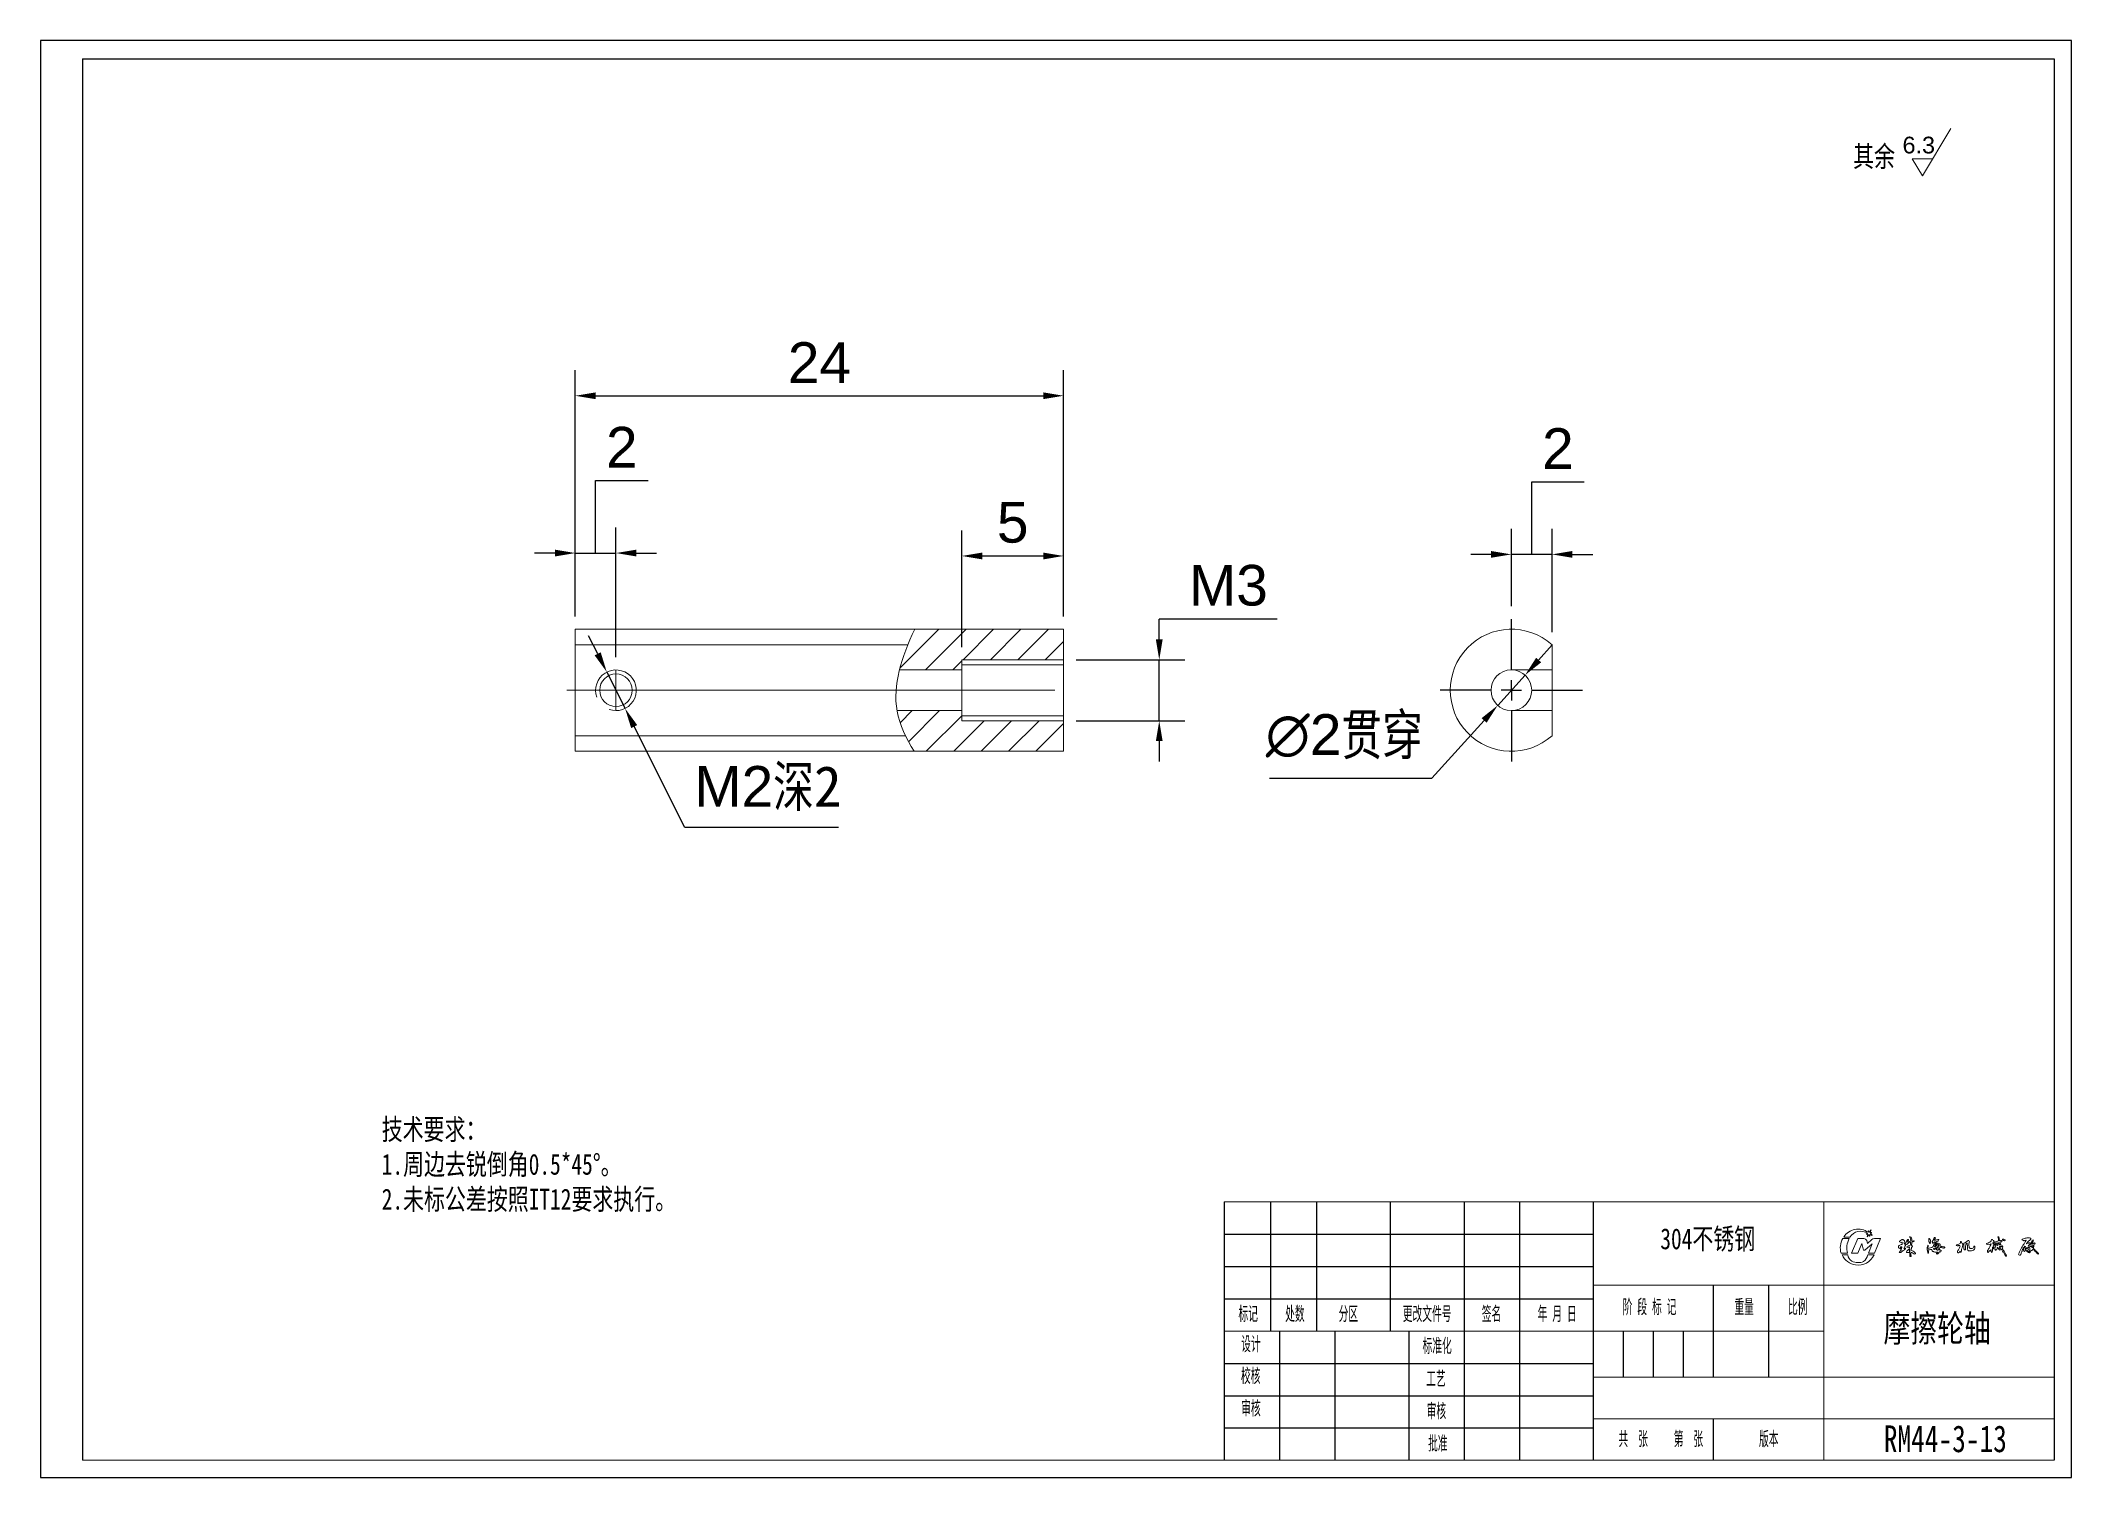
# Model space of a CAD drawing. Header units: millimetres. Extents: x 159963.2 to 160063, y -90372 to -90301.4.
import ezdxf

# ---------------------------------------------------------------- set-up
doc = ezdxf.new("R2010")
doc.units = ezdxf.units.MM
doc.linetypes.add('ACAD_ISO04W100', pattern=[30, 24, -3, 0, -3])
for name, color, linetype in [('10', 7, 'Continuous'), ('5', 7, 'Continuous'), ('9', 7, 'Continuous')]:
    doc.layers.add(name, color=color, linetype=linetype)
doc.layers.add('中心线', color=6, linetype='ACAD_ISO04W100', lineweight=0)
doc.layers.add('尺寸线', color=100, linetype='Continuous', lineweight=5)
doc.styles.add('SLDTEXTSTYLE1', font='TXT', dxfattribs={"width": 0.7, "bigfont": 'bigfont'})
doc.styles.get("Standard").update_dxf_attribs({"font": 'arial.ttf'})
doc.dimstyles.new('ISO-25', dxfattribs={"dimtxt": 2.5, "dimasz": 2.5, "dimexe": 1.25, "dimexo": 0.625, "dimtad": 1, "dimtih": 1, "dimtoh": 1, "dimtxsty": 'Standard', "dimcen": 2.5, "dimadec": 0, "dimazin": 0, "dimtfac": 1, "dimtmove": 0, "dimatfit": 3, "dimfxl": 1, "dimarcsym": 0})

msp = doc.modelspace()

# ---------------------------------------------------------------- texts
at = {"attachment_point": 1}
for s, width, gutter_width, insert, char_height in [('{\\fHYSWLongFangSong|b0|i0|c134|p2;其余}', 48.29239, 2.058, (160052.3, -90306.552), 1.029), ('{\\fHYSWLongFangSong|b0|i0|c134|p2;技术要求：\\P1.周边去锐倒角0.5*45%%D。\\P2.未标公差按照IT12要求执行。}', 345.78315, 2.058, (159979.976, -90354.367), 1.029), ('{\\fHYSWLongFangSong|b0|i0|c134|p2;摩擦轮轴}', 402.96157, 2.058, (160053.796, -90364.002), 1.31712), ('{\\fHYSWLongFangSong|b0|i0|c134|p2;RM44-3-13}', 70.51828, 0.36, (160053.809, -90369.428), 1.31712)]:
    msp.add_mtext_dynamic_manual_height_columns(s, width=width, gutter_width=gutter_width, heights=[0], dxfattribs=dict(at, insert=insert, char_height=char_height))
at = {"color": 7, "linetype": 'Continuous', "lineweight": 15, "insert": (160054.728, -90306.101), "char_height": 0.8232, "attachment_point": 1}
msp.add_mtext_dynamic_manual_height_columns('6.3', width=1.48372, gutter_width=5.145, heights=[0], dxfattribs=at)
at = {"insert": (160042.823, -90359.745), "char_height": 1.31712, "width": 402.96157, "attachment_point": 1}
msp.add_mtext('{\\fHYSWLongFangSong|b0|i0|c134|p2;\\H0.78125x;304不锈钢  \\fSimSun|b0|i0|c134|p2;\\H1.28x; }', dxfattribs=at)
at = {"layer": '9', "color": 7, "char_height": 0.68321, "attachment_point": 2, "style": 'SLDTEXTSTYLE1'}
for s, insert in [('{\\fHYSWLongFangSong|b0|i0|c134|p2;标记}', (160022.566, -90363.596)), ('{\\fHYSWLongFangSong|b0|i0|c134|p2;处数}', (160024.862, -90363.596)), ('{\\fHYSWLongFangSong|b0|i0|c134|p2;分区}', (160027.492, -90363.596)), ('{\\fHYSWLongFangSong|b0|i0|c134|p2;更改文件号}', (160031.362, -90363.596)), ('{\\fHYSWLongFangSong|b0|i0|c134|p2;签名}', (160034.526, -90363.596)), ('{\\fHYSWLongFangSong|b0|i0|c134|p2;年 月 日}', (160037.755, -90363.596)), ('{\\fHYSWLongFangSong|b0|i0|c134|p2;阶 段 标 记}', (160042.294, -90363.255)), ('{\\fHYSWLongFangSong|b0|i0|c134|p2;重量}', (160046.941, -90363.255)), ('{\\fHYSWLongFangSong|b0|i0|c134|p2;比例}', (160049.58, -90363.255)), ('{\\fHYSWLongFangSong|b0|i0|c134|p2;设计}', (160022.699, -90365.078)), ('{\\fHYSWLongFangSong|b0|i0|c134|p2;标准化}', (160031.854, -90365.17)), ('{\\fHYSWLongFangSong|b0|i0|c134|p2;校核}', (160022.688, -90366.644)), ('{\\fHYSWLongFangSong|b0|i0|c134|p2;工艺}', (160031.795, -90366.786)), ('{\\fHYSWLongFangSong|b0|i0|c134|p2;审核}', (160022.7, -90368.237)), ('{\\fHYSWLongFangSong|b0|i0|c134|p2;审核}', (160031.818, -90368.369)), ('{\\fHYSWLongFangSong|b0|i0|c134|p2;共  张}', (160041.491, -90369.742)), ('{\\fHYSWLongFangSong|b0|i0|c134|p2;第  张}', (160044.207, -90369.742)), ('{\\fHYSWLongFangSong|b0|i0|c134|p2;版本}', (160048.154, -90369.742)), ('{\\fHYSWLongFangSong|b0|i0|c134|p2;批准}', (160031.885, -90369.963))]:
    msp.add_mtext(s, dxfattribs=dict(at, insert=insert))

# ---------------------------------------------------------------- blocks, each defined once
blk = doc.blocks.new('SW_CENTERMARKSYMBOL_1')
at = {"layer": '10', "color": 0}
for p, q in [((0, 1), (0, 3.5)), ((-1, 0), (-3.5, 0)), ((0, 0), (-0.5, 0)), ((0, 0), (0, 0.5)), ((0, 0), (0, -0.5)), ((0, 0), (0.5, 0)), ((1, 0), (3.5, 0)), ((0, -1), (0, -3.5))]:
    blk.add_line(p, q, dxfattribs=at)
blk = doc.blocks.new('*D279')
at = {"layer": 'Defpoints', "color": 0, "transparency": 16777216}
for p in [(160035.501, -90326.627), (160035.501, -90329.805), (160037.501, -90331.069)]:
    blk.add_point(p, dxfattribs=at)
at = {"layer": '尺寸线', "color": 0, "lineweight": -2, "transparency": 16777216}
for p, q in [((160036.501, -90326.627), (160036.501, -90323.057)), ((160036.501, -90323.057), (160039.076, -90323.057)), ((160035.501, -90329.18), (160035.501, -90325.377)), ((160037.501, -90330.444), (160037.501, -90325.377)), ((160034.501, -90326.627), (160033.501, -90326.627)), ((160037.501, -90326.627), (160035.501, -90326.627)), ((160037.501, -90326.627), (160035.501, -90326.627)), ((160038.501, -90326.627), (160039.501, -90326.627))]:
    blk.add_line(p, q, dxfattribs=at)
at = {"layer": '尺寸线', "color": 0, "transparency": 16777216}
for points in [[(160034.501, -90326.461), (160034.501, -90326.794), (160035.501, -90326.627)], [(160038.501, -90326.461), (160038.501, -90326.794), (160037.501, -90326.627)]]:
    blk.add_solid(points, dxfattribs=at)
at = {"layer": '尺寸线', "color": 0, "transparency": 16777216, "insert": (160037.789, -90321.427), "char_height": 2, "attachment_point": 5}
blk.add_mtext('2', dxfattribs=at)
blk = doc.blocks.new('*D280')
at = {"layer": 'Defpoints', "color": 0, "transparency": 16777216}
for p in [(159991.489, -90326.562), (159989.491, -90330.305), (159991.489, -90332.305)]:
    blk.add_point(p, dxfattribs=at)
at = {"layer": '尺寸线', "color": 0, "lineweight": -2, "transparency": 16777216}
for p, q in [((159990.49, -90326.562), (159990.49, -90322.991)), ((159990.49, -90322.991), (159993.064, -90322.991)), ((159989.491, -90329.68), (159989.491, -90325.312)), ((159991.489, -90331.68), (159991.489, -90325.312)), ((159988.491, -90326.562), (159987.491, -90326.562)), ((159989.491, -90326.562), (159991.489, -90326.562)), ((159989.491, -90326.562), (159991.489, -90326.562)), ((159992.489, -90326.562), (159993.489, -90326.562))]:
    blk.add_line(p, q, dxfattribs=at)
at = {"layer": '尺寸线', "color": 0, "transparency": 16777216}
for points in [[(159988.491, -90326.395), (159988.491, -90326.728), (159989.491, -90326.562)], [(159992.489, -90326.395), (159992.489, -90326.728), (159991.489, -90326.562)]]:
    blk.add_solid(points, dxfattribs=at)
at = {"layer": '尺寸线', "color": 0, "transparency": 16777216, "insert": (159991.777, -90321.362), "char_height": 2, "attachment_point": 5}
blk.add_mtext('2', dxfattribs=at)
blk = doc.blocks.new('*D281')
at = {"layer": 'Defpoints', "color": 0, "transparency": 16777216}
for p in [(160013.491, -90318.832), (159989.491, -90330.305), (160013.491, -90330.305)]:
    blk.add_point(p, dxfattribs=at)
at = {"layer": '尺寸线', "color": 0, "lineweight": -2, "transparency": 16777216}
for p, q in [((159989.491, -90329.68), (159989.491, -90317.582)), ((160013.491, -90329.68), (160013.491, -90317.582)), ((159990.491, -90318.832), (160012.491, -90318.832))]:
    blk.add_line(p, q, dxfattribs=at)
at = {"layer": '尺寸线', "color": 0, "transparency": 16777216}
for points in [[(159990.491, -90318.666), (159990.491, -90318.999), (159989.491, -90318.832)], [(160012.491, -90318.666), (160012.491, -90318.999), (160013.491, -90318.832)]]:
    blk.add_solid(points, dxfattribs=at)
at = {"layer": '尺寸线', "color": 0, "transparency": 16777216, "insert": (160001.491, -90317.203), "char_height": 2, "attachment_point": 5}
blk.add_mtext('24', dxfattribs=at)
blk = doc.blocks.new('*D282')
at = {"layer": 'Defpoints', "color": 0, "transparency": 16777216}
for p in [(160036.172, -90332.563), (160034.831, -90334.047)]:
    blk.add_point(p, dxfattribs=at)
at = {"layer": '尺寸线', "color": 0, "lineweight": -2, "transparency": 16777216}
for p, q in [((160036.842, -90331.821), (160037.512, -90331.079)), ((160036.172, -90332.563), (160034.831, -90334.047)), ((160031.598, -90337.625), (160034.16, -90334.789)), ((160023.608, -90337.625), (160031.598, -90337.625))]:
    blk.add_line(p, q, dxfattribs=at)
at = {"layer": '尺寸线', "color": 0, "transparency": 16777216}
for points in [[(160036.718, -90331.709), (160036.966, -90331.932), (160036.172, -90332.563)], [(160034.037, -90334.677), (160034.284, -90334.9), (160034.831, -90334.047)]]:
    blk.add_solid(points, dxfattribs=at)
at = {"layer": '尺寸线', "color": 0, "transparency": 16777216, "insert": (160027.29, -90335.589), "char_height": 2, "attachment_point": 5}
blk.add_mtext('∅2{\\fHYSWLongFangSong|b0|i0|c134|p2;贯穿}', dxfattribs=at)
blk = doc.blocks.new('*D284')
at = {"layer": 'Defpoints', "color": 0, "transparency": 16777216}
for p in [(159991.04, -90332.411), (159991.937, -90334.198)]:
    blk.add_point(p, dxfattribs=at)
at = {"layer": '尺寸线', "color": 0, "lineweight": -2, "transparency": 16777216}
for p, q in [((159990.591, -90331.517), (159990.143, -90330.624)), ((159991.04, -90332.411), (159991.937, -90334.198)), ((159994.871, -90340.042), (159992.386, -90335.092)), ((160002.42, -90340.042), (159994.871, -90340.042))]:
    blk.add_line(p, q, dxfattribs=at)
at = {"layer": '尺寸线', "color": 0, "transparency": 16777216}
for points in [[(159990.74, -90331.442), (159990.443, -90331.592), (159991.04, -90332.411)], [(159992.535, -90335.017), (159992.237, -90335.167), (159991.937, -90334.198)]]:
    blk.add_solid(points, dxfattribs=at)
at = {"layer": '尺寸线', "color": 0, "transparency": 16777216, "insert": (159998.958, -90338.13), "char_height": 2, "attachment_point": 5}
blk.add_mtext('M2{\\fHYSWLongFangSong|b0|i0|c134|p2;深\\fSimSun|b0|i0|c134|p2;2}', dxfattribs=at)
blk = doc.blocks.new('*D285')
at = {"layer": 'Defpoints', "color": 0, "transparency": 16777216}
for p in [(160013.491, -90326.706), (160013.491, -90330.305), (160008.491, -90331.805)]:
    blk.add_point(p, dxfattribs=at)
at = {"layer": '尺寸线', "color": 0, "lineweight": -2, "transparency": 16777216}
for p, q in [((160008.491, -90331.18), (160008.491, -90325.456)), ((160013.491, -90329.68), (160013.491, -90325.456)), ((160009.491, -90326.706), (160012.491, -90326.706))]:
    blk.add_line(p, q, dxfattribs=at)
at = {"layer": '尺寸线', "color": 0, "transparency": 16777216}
for points in [[(160009.491, -90326.539), (160009.491, -90326.873), (160008.491, -90326.706)], [(160012.491, -90326.539), (160012.491, -90326.873), (160013.491, -90326.706)]]:
    blk.add_solid(points, dxfattribs=at)
at = {"layer": '尺寸线', "color": 0, "transparency": 16777216, "insert": (160010.991, -90325.064), "char_height": 2, "attachment_point": 5}
blk.add_mtext('5', dxfattribs=at)
blk = doc.blocks.new('*D286')
at = {"layer": 'Defpoints', "color": 0, "transparency": 16777216}
for p in [(160013.491, -90331.805), (160018.194, -90331.805), (160013.491, -90334.805)]:
    blk.add_point(p, dxfattribs=at)
at = {"layer": '尺寸线', "color": 0, "lineweight": -2, "transparency": 16777216}
for p, q in [((160018.194, -90330.805), (160018.194, -90329.805)), ((160023.991, -90329.805), (160018.194, -90329.805)), ((160014.116, -90331.805), (160019.444, -90331.805)), ((160018.194, -90334.805), (160018.194, -90331.805)), ((160014.116, -90334.805), (160019.444, -90334.805)), ((160018.194, -90335.805), (160018.194, -90336.805))]:
    blk.add_line(p, q, dxfattribs=at)
at = {"layer": '尺寸线', "color": 0, "transparency": 16777216}
for points in [[(160018.027, -90330.805), (160018.36, -90330.805), (160018.194, -90331.805)], [(160018.027, -90335.805), (160018.36, -90335.805), (160018.194, -90334.805)]]:
    blk.add_solid(points, dxfattribs=at)
at = {"layer": '尺寸线', "color": 0, "transparency": 16777216, "insert": (160021.592, -90328.158), "char_height": 2, "attachment_point": 5}
blk.add_mtext('M3', dxfattribs=at)

# ---------------------------------------------------------------- dimensions: what is measured, and where the dimension line sits
at = {"layer": '尺寸线'}
for base, p1, p2, picture, middle in [((160013.491, -90318.832), (159989.491, -90330.305), (160013.491, -90330.305), '*D281', (160001.491, -90317.203)), ((159991.489, -90326.562), (159989.491, -90330.305), (159991.489, -90332.305), '*D280', (159991.115, -90321.362)), ((160035.501, -90326.627), (160037.501, -90331.069), (160035.501, -90329.805), '*D279', (160037.126, -90321.427)), ((160013.491, -90326.706), (160008.491, -90331.805), (160013.491, -90330.305), '*D285', (160010.991, -90325.064))]:
    dim = msp.add_linear_dim(base=base, p1=p1, p2=p2, dimstyle='ISO-25', override={"dimtxt": 2, "dimasz": 1, "dimtih": 0, "dimtmove": 1}, dxfattribs=at)
    dim.commit()
    dim.dimension.update_dxf_attribs({"geometry": picture, "text_midpoint": middle})
dim = msp.add_linear_dim(base=(160018.194, -90331.805), p1=(160013.491, -90334.805), p2=(160013.491, -90331.805), angle=90, text='M<>', dimstyle='ISO-25', override={"dimtxt": 2, "dimasz": 1, "dimtih": 0, "dimtmove": 1}, dxfattribs=at)
dim.commit()
dim.dimension.update_dxf_attribs({"geometry": '*D286', "text_midpoint": (160020.369, -90331.658), "dimtype": 160})
dim = msp.add_diameter_dim_2p(p1=(159991.04, -90332.411), p2=(159991.937, -90334.198), text='M2{\\fHYSWLongFangSong|b0|i0|c134|p2;深\\fSimSun|b0|i0|c134|p2;2}', dimstyle='ISO-25', override={"dimtxt": 2, "dimasz": 1, "dimtih": 0, "dimtmove": 1}, dxfattribs=at)
dim.commit()
dim.dimension.update_dxf_attribs({"geometry": '*D284', "text_midpoint": (159994.871, -90340.042), "dimtype": 163})
dim = msp.add_diameter_dim_2p(p1=(160036.172, -90332.563), p2=(160034.831, -90334.047), text='<>{\\fHYSWLongFangSong|b0|i0|c134|p2;贯穿}', dimstyle='ISO-25', override={"dimtxt": 2, "dimasz": 1, "dimtih": 0, "dimtmove": 1}, dxfattribs=at)
dim.commit()
dim.dimension.update_dxf_attribs({"geometry": '*D282', "text_midpoint": (160027.29, -90335.589)})

# ---------------------------------------------------------------- hatches: boundary and pattern name
at = {"layer": '尺寸线'}
h = msp.add_hatch(dxfattribs=at)
h.set_pattern_fill('ANSI31', color=4, scale=0.3)
edge = h.paths.add_edge_path()
edge.add_line((160013.491, -90330.305), (160006.176, -90330.305))
edge.add_spline(control_points=[(160006.176, -90330.305), (160006.055, -90330.56), (160005.942, -90330.815), (160005.838, -90331.069)], knot_values=[1.77909, 1.77909, 1.77909, 1.77909, 2.565437, 2.565437, 2.565437, 2.565437], degree=3, periodic=0)
edge.add_spline(control_points=[(160005.838, -90331.069), (160005.668, -90331.484), (160005.525, -90331.896), (160005.422, -90332.305)], knot_values=[2.565437, 2.565437, 2.565437, 2.565437, 3.852843, 3.852843, 3.852843, 3.852843], degree=3, periodic=0)
edge.add_line((160005.422, -90332.305), (160008.491, -90332.305))
edge.add_line((160008.491, -90332.305), (160008.491, -90331.805))
edge.add_line((160008.491, -90331.805), (160013.491, -90331.805))
edge.add_line((160013.491, -90331.805), (160013.491, -90331.069))
edge.add_line((160013.491, -90331.069), (160013.491, -90330.305))
edge = h.paths.add_edge_path()
edge.add_line((160013.491, -90334.805), (160008.491, -90334.805))
edge.add_line((160008.491, -90334.805), (160008.491, -90334.305))
edge.add_line((160008.491, -90334.305), (160005.304, -90334.305))
edge.add_spline(control_points=[(160005.304, -90334.305), (160005.305, -90334.307), (160005.305, -90334.308), (160005.305, -90334.31)], knot_values=[5.999696, 5.999696, 5.999696, 5.999696, 6.005906, 6.005906, 6.005906, 6.005906], degree=3, periodic=0)
edge.add_spline(control_points=[(160005.305, -90334.31), (160005.307, -90334.318), (160005.322, -90334.402), (160005.339, -90334.485), (160005.358, -90334.559)], knot_values=[6.005906, 6.005906, 6.005906, 6.005906, 6.032299, 6.28095, 6.28095, 6.28095, 6.28095], degree=3, periodic=0)
edge.add_spline(control_points=[(160005.358, -90334.559), (160005.358, -90334.562), (160005.359, -90334.564), (160005.359, -90334.566)], knot_values=[6.28095, 6.28095, 6.28095, 6.28095, 6.288626, 6.288626, 6.288626, 6.288626], degree=3, periodic=0)
edge.add_spline(control_points=[(160005.359, -90334.566), (160005.383, -90334.661), (160005.41, -90334.756), (160005.44, -90334.851)], knot_values=[6.288626, 6.288626, 6.288626, 6.288626, 6.605186, 6.605186, 6.605186, 6.605186], degree=3, periodic=0)
edge.add_spline(control_points=[(160005.44, -90334.851), (160005.448, -90334.874), (160005.455, -90334.897), (160005.463, -90334.92)], knot_values=[6.605186, 6.605186, 6.605186, 6.605186, 6.682363, 6.682363, 6.682363, 6.682363], degree=3, periodic=0)
edge.add_spline(control_points=[(160005.463, -90334.92), (160005.491, -90335.003), (160005.522, -90335.085), (160005.555, -90335.168)], knot_values=[6.682363, 6.682363, 6.682363, 6.682363, 6.960564, 6.960564, 6.960564, 6.960564], degree=3, periodic=0)
edge.add_spline(control_points=[(160005.555, -90335.168), (160005.564, -90335.191), (160005.573, -90335.214), (160005.583, -90335.238)], knot_values=[6.960564, 6.960564, 6.960564, 6.960564, 7.039472, 7.039472, 7.039472, 7.039472], degree=3, periodic=0)
edge.add_spline(control_points=[(160005.583, -90335.238), (160005.623, -90335.333), (160005.665, -90335.427), (160005.71, -90335.522)], knot_values=[7.039472, 7.039472, 7.039472, 7.039472, 7.361293, 7.361293, 7.361293, 7.361293], degree=3, periodic=0)
edge.add_spline(control_points=[(160005.71, -90335.522), (160005.713, -90335.528), (160005.716, -90335.534), (160005.719, -90335.541)], knot_values=[7.361293, 7.361293, 7.361293, 7.361293, 7.382636, 7.382636, 7.382636, 7.382636], degree=3, periodic=0)
edge.add_spline(control_points=[(160005.719, -90335.541), (160005.724, -90335.55), (160005.728, -90335.559), (160005.732, -90335.567)], knot_values=[7.382636, 7.382636, 7.382636, 7.382636, 7.412946, 7.412946, 7.412946, 7.412946], degree=3, periodic=0)
edge.add_spline(control_points=[(160005.732, -90335.567), (160005.784, -90335.675), (160005.84, -90335.781), (160005.899, -90335.888)], knot_values=[7.412946, 7.412946, 7.412946, 7.412946, 7.778203, 7.778203, 7.778203, 7.778203], degree=3, periodic=0)
edge.add_spline(control_points=[(160005.899, -90335.888), (160005.908, -90335.905), (160005.917, -90335.921), (160005.926, -90335.938)], knot_values=[7.778203, 7.778203, 7.778203, 7.778203, 7.835632, 7.835632, 7.835632, 7.835632], degree=3, periodic=0)
edge.add_spline(control_points=[(160005.926, -90335.938), (160005.995, -90336.061), (160006.067, -90336.183), (160006.143, -90336.305)], knot_values=[7.835632, 7.835632, 7.835632, 7.835632, 8.256573, 8.256573, 8.256573, 8.256573], degree=3, periodic=0)
edge.add_line((160006.143, -90336.305), (160013.491, -90336.305))
edge.add_line((160013.491, -90336.305), (160013.491, -90335.541))
edge.add_line((160013.491, -90335.541), (160013.491, -90334.805))

# ---------------------------------------------------------------- linework, layer by layer
at = {"color": 7, "linetype": 'Continuous', "lineweight": 15}
for p, q in [((160055.711, -90308.028), (160057.111, -90305.694)), ((160055.21, -90307.194), (160055.711, -90308.028)), ((160055.21, -90307.194), (160056.211, -90307.194)), ((160013.491, -90330.305), (159989.491, -90330.305)), ((159989.491, -90330.305), (159989.491, -90331.069)), ((160013.491, -90331.069), (160013.491, -90330.305)), ((159989.491, -90331.069), (160005.838, -90331.069)), ((159989.491, -90335.541), (159989.491, -90331.069)), ((160013.491, -90335.541), (160013.491, -90331.069)), ((160037.501, -90335.541), (160037.501, -90331.069)), ((160005.422, -90332.305), (160008.491, -90332.305)), ((160008.491, -90334.805), (160008.491, -90331.805)), ((160008.491, -90331.805), (160013.491, -90331.805)), ((160008.491, -90332.055), (160013.491, -90332.055)), ((160005.304, -90334.305), (160008.491, -90334.305)), ((160008.491, -90334.555), (160013.491, -90334.555)), ((160005.719, -90335.541), (159989.491, -90335.541)), ((159989.491, -90335.541), (159989.491, -90336.305)), ((160008.491, -90334.805), (160013.491, -90334.805)), ((160013.491, -90336.305), (160013.491, -90335.541)), ((159989.491, -90336.305), (160013.491, -90336.305))]:
    msp.add_line(p, q, dxfattribs=at)
for centre, radius in [((159991.489, -90333.305), 0.8), ((160035.501, -90333.305), 1)]:
    msp.add_circle(centre, radius, dxfattribs=at)
for centre, radius, start, end in [((160035.501, -90333.305), 3, 48.18969, 311.81031), ((159991.489, -90333.305), 1, 250, 200)]:
    msp.add_arc(centre, radius, start, end, dxfattribs=at)
at = {"layer": '10', "color": 7, "lineweight": 15}
for p, q in [((160050.854, -90358.451), (160050.854, -90364.798)), ((160039.521, -90362.532), (160062.188, -90362.532)), ((160021.387, -90364.798), (160050.854, -90364.798)), ((160050.854, -90364.798), (160050.854, -90371.145)), ((160039.521, -90367.065), (160062.188, -90367.065)), ((160039.521, -90369.109), (160062.188, -90369.109))]:
    msp.add_line(p, q, dxfattribs=at)
at = {"layer": '5', "color": 7, "lineweight": 15}
for p, q in [((160021.387, -90358.451), (160062.188, -90358.451)), ((160021.387, -90358.451), (160062.188, -90358.451)), ((160051.795, -90360.247), (160052.104, -90360.247)), ((160052.141, -90360.175), (160051.842, -90360.175)), ((160052.228, -90360.972), (160052.525, -90360.251)), ((160052.525, -90360.251), (160052.828, -90360.251)), ((160052.727, -90360.495), (160052.526, -90360.972)), ((160052.814, -90360.821), (160052.727, -90360.495)), ((160053.236, -90360.505), (160052.877, -90360.821)), ((160052.946, -90360.035), (160053.014, -90359.99)), ((160053.031, -90360.04), (160052.948, -90360.04)), ((160052.97, -90360.347), (160053.01, -90360.489)), ((160052.984, -90360.156), (160053.031, -90360.04)), ((160053.073, -90360.061), (160052.989, -90360.159)), ((160053.01, -90360.489), (160053.213, -90360.299)), ((160053.037, -90359.942), (160053.046, -90359.878)), ((160053.048, -90360.974), (160053.236, -90360.505)), ((160053.059, -90359.876), (160053.095, -90359.936)), ((160053.111, -90360.127), (160053.073, -90360.061)), ((160053.095, -90359.936), (160053.187, -90359.823)), ((160053.125, -90360.056), (160053.124, -90360.124)), ((160053.223, -90360.091), (160053.125, -90360.056)), ((160053.192, -90359.826), (160053.136, -90359.956)), ((160053.136, -90359.956), (160053.208, -90359.958)), ((160053.21, -90359.963), (160053.156, -90360.004)), ((160053.156, -90360.004), (160053.23, -90360.078)), ((160053.346, -90360.251), (160053.646, -90360.251)), ((160053.646, -90360.251), (160053.347, -90360.974)), ((160054.635, -90360.671), (160054.626, -90360.682)), ((160054.666, -90360.72), (160054.652, -90360.763)), ((160054.662, -90360.791), (160054.697, -90360.688)), ((160054.687, -90360.541), (160054.706, -90360.53)), ((160054.716, -90360.441), (160054.698, -90360.432)), ((160054.823, -90360.526), (160054.843, -90360.529)), ((160054.827, -90360.73), (160054.841, -90360.713)), ((160054.841, -90360.713), (160054.863, -90360.716)), ((160054.947, -90360.67), (160054.946, -90360.65)), ((160054.967, -90360.677), (160054.947, -90360.67)), ((160054.976, -90360.401), (160054.985, -90360.418)), ((160055.078, -90360.689), (160055.066, -90360.676)), ((160055.121, -90360.441), (160055.102, -90360.433)), ((160055.21, -90360.417), (160055.191, -90360.425)), ((160055.976, -90360.582), (160055.991, -90360.573)), ((160056.022, -90360.254), (160056.04, -90360.244)), ((160056.04, -90360.244), (160056.059, -90360.254)), ((160056.29, -90360.303), (160056.287, -90360.325)), ((160056.324, -90360.275), (160056.29, -90360.303)), ((160056.301, -90360.634), (160056.308, -90360.643)), ((160056.307, -90360.194), (160056.328, -90360.198)), ((160056.347, -90360.492), (160056.314, -90360.62)), ((160056.337, -90360.428), (160056.331, -90360.412)), ((160056.345, -90360.731), (160056.36, -90360.721)), ((160056.347, -90360.576), (160056.359, -90360.52)), ((160056.385, -90360.565), (160056.36, -90360.583)), ((160056.37, -90360.591), (160056.383, -90360.582)), ((160056.391, -90360.581), (160056.4, -90360.588)), ((160056.474, -90360.637), (160056.467, -90360.683)), ((160056.481, -90360.711), (160056.494, -90360.608)), ((160056.807, -90360.687), (160056.804, -90360.709)), ((160057.377, -90360.596), (160057.366, -90360.585)), ((160057.483, -90360.596), (160057.456, -90360.61)), ((160057.55, -90360.593), (160057.532, -90360.582)), ((160057.554, -90360.62), (160057.55, -90360.593)), ((160057.573, -90360.409), (160057.579, -90360.386)), ((160057.579, -90360.386), (160057.601, -90360.386)), ((160057.68, -90360.509), (160057.698, -90360.528)), ((160057.746, -90360.479), (160057.741, -90360.502)), ((160057.845, -90360.533), (160057.857, -90360.513)), ((160057.89, -90360.479), (160057.905, -90360.49)), ((160059.078, -90360.372), (160059.079, -90360.323)), ((160059.181, -90360.519), (160059.199, -90360.526)), ((160059.213, -90360.597), (160059.197, -90360.602)), ((160059.236, -90360.389), (160059.236, -90360.409)), ((160059.304, -90360.506), (160059.248, -90360.565)), ((160059.298, -90360.579), (160059.33, -90360.545)), ((160059.418, -90360.452), (160059.362, -90360.468)), ((160059.412, -90360.496), (160059.442, -90360.492)), ((160059.419, -90360.697), (160059.414, -90360.676)), ((160059.416, -90360.572), (160059.416, -90360.554)), ((160059.418, -90360.186), (160059.425, -90360.167)), ((160059.428, -90360.207), (160059.418, -90360.186)), ((160059.527, -90360.433), (160059.418, -90360.452)), ((160059.438, -90360.277), (160059.428, -90360.207)), ((160059.48, -90360.719), (160059.444, -90360.758)), ((160059.447, -90360.493), (160059.466, -90360.511)), ((160059.493, -90360.655), (160059.49, -90360.659)), ((160059.491, -90360.56), (160059.515, -90360.553)), ((160059.5, -90360.345), (160059.516, -90360.36)), ((160059.582, -90360.623), (160059.585, -90360.646)), ((160059.585, -90360.646), (160059.605, -90360.663)), ((160059.62, -90360.601), (160059.641, -90360.607)), ((160059.646, -90360.716), (160059.634, -90360.734)), ((160059.645, -90360.273), (160059.635, -90360.295)), ((160059.635, -90360.295), (160059.652, -90360.314)), ((160059.776, -90360.33), (160059.767, -90360.307)), ((160060.776, -90360.649), (160060.77, -90360.632)), ((160060.814, -90360.503), (160060.836, -90360.506)), ((160060.917, -90360.581), (160060.908, -90360.605)), ((160061.072, -90360.58), (160061.05, -90360.579)), ((160061.103, -90360.462), (160061.094, -90360.486)), ((160061.094, -90360.486), (160061.102, -90360.502)), ((160061.145, -90360.319), (160061.16, -90360.338)), ((160061.235, -90360.469), (160061.251, -90360.486)), ((160052.02, -90360.972), (160051.713, -90360.973)), ((160051.756, -90361.052), (160052.032, -90361.052)), ((160052.526, -90360.972), (160052.228, -90360.972)), ((160052.877, -90360.821), (160052.814, -90360.821)), ((160053.025, -90361.052), (160053.328, -90361.052)), ((160053.347, -90360.974), (160053.048, -90360.974)), ((160054.566, -90360.929), (160054.572, -90360.911)), ((160054.938, -90360.93), (160054.924, -90360.914)), ((160055.07, -90360.828), (160055.075, -90360.92)), ((160055.083, -90360.805), (160055.083, -90360.79)), ((160055.09, -90360.963), (160055.083, -90360.805)), ((160055.106, -90361.129), (160055.095, -90361.112)), ((160055.146, -90361.104), (160055.145, -90361.123)), ((160055.373, -90360.981), (160055.365, -90360.997)), ((160055.995, -90360.962), (160055.977, -90360.96)), ((160055.994, -90360.819), (160055.992, -90360.84)), ((160056.011, -90360.807), (160055.994, -90360.819)), ((160056.007, -90360.946), (160055.995, -90360.962)), ((160056.17, -90360.794), (160056.156, -90360.78)), ((160056.169, -90360.816), (160056.17, -90360.794)), ((160056.326, -90360.792), (160056.338, -90360.775)), ((160056.394, -90360.989), (160056.394, -90360.97)), ((160056.544, -90360.908), (160056.526, -90360.914)), ((160056.615, -90360.878), (160056.608, -90360.898)), ((160056.62, -90360.822), (160056.629, -90360.837)), ((160057.484, -90360.944), (160057.466, -90360.949)), ((160057.565, -90360.87), (160057.546, -90360.87)), ((160057.57, -90360.897), (160057.565, -90360.87)), ((160057.616, -90360.909), (160057.595, -90360.92)), ((160057.778, -90360.799), (160057.801, -90360.801)), ((160058.961, -90360.915), (160058.944, -90360.932)), ((160059.079, -90360.823), (160059.075, -90360.801)), ((160059.121, -90360.922), (160059.108, -90360.938)), ((160059.286, -90360.766), (160059.267, -90360.755)), ((160059.309, -90360.82), (160059.288, -90360.815)), ((160059.444, -90360.758), (160059.427, -90360.769)), ((160059.47, -90360.766), (160059.505, -90360.759)), ((160059.835, -90361.122), (160059.814, -90361.128)), ((160060.772, -90360.802), (160060.776, -90360.78)), ((160060.801, -90360.837), (160060.772, -90360.802)), ((160060.89, -90360.837), (160060.872, -90360.853)), ((159965.261, -90371.145), (160062.189, -90371.145))]:
    msp.add_line(p, q, dxfattribs=at)
for centre, radius, start, end in [((160052.515, -90360.696), 0.848, 148.10678, 199.0712), ((160052.548, -90360.615), 0.832, 53.99854, 148.11308), ((160053.021, -90360.722), 1.032, 152.64769, 194.03749), ((160052.668, -90360.508), 0.623, 56.30183, 147.72417), ((160052.838, -90360.39), 0.139, 17.84837, 94.25997), ((160052.948, -90360.037), 0.00295, 123.59808, 270), ((160052.987, -90360.157), 0.00295, 158.25924, 319.48501), ((160053.053, -90359.879), 0.00738, 30.5695, 172.24527), ((160053.117, -90360.123), 0.00738, 210.0475, 359.33925), ((160053.189, -90359.825), 0.00295, 336.84757, 141.15035), ((160053.208, -90359.961), 0.00295, 306.89987, 88.42974), ((160053.363, -90360.507), 0.256, 93.88116, 125.93911), ((160053.225, -90360.084), 0.00738, 250.62338, 44.9943), ((160054.589, -90360.655), 0.0642, 111.73471, 250.43201), ((160054.417, -90360.258), 0.368, 293.74076, 304.37866), ((160054.476, -90360.907), 0.212, 52.03613, 64.44068), ((160054.638, -90360.42), 0.0623, 115.88205, 173.9154), ((160054.63, -90360.336), 0.0944, 235.55963, 273.09561), ((160054.639, -90360.366), 0.0285, 90.16643, 177.15274), ((160054.697, -90360.675), 0.135, 94.00789, 122.49705), ((160054.651, -90360.686), 0.025, 171.39316, 285.58996), ((160054.67, -90360.304), 0.131, 254.45682, 282.35154), ((160054.654, -90360.681), 0.0215, 67.96471, 152.63215), ((160054.697, -90360.375), 0.0696, 95.00357, 146.77594), ((160054.658, -90360.718), 0.00795, 342.78491, 91.18323), ((160054.632, -90360.545), 0.119, 284.42988, 294.48738), ((160054.683, -90360.665), 0.0108, 338.4925, 93.47325), ((160054.728, -90360.337), 0.0478, 40.56591, 139.98771), ((160054.676, -90360.683), 0.022, 345.40153, 40.67624), ((160054.592, -90360.489), 0.121, 340.21454, 1.49825), ((160054.616, -90360.457), 0.102, 343.75878, 9.03261), ((160054.633, -90360.57), 0.295, 55.36323, 63.54781), ((160054.705, -90360.666), 0.121, 317.22654, 337.38014), ((160055.012, -90360.235), 0.231, 203.40216, 213.911), ((160054.987, -90360.453), 0.179, 170.36434, 204.19773), ((160054.737, -90360.379), 0.0854, 328.87571, 9.96208), ((160054.743, -90360.654), 0.0943, 321.28638, 0.14287), ((160054.874, -90360.645), 0.0379, 96.06335, 192.77441), ((160054.737, -90360.471), 0.121, 331.4243, 351.08691), ((160054.836, -90360.738), 0.035, 295.09104, 39.4683), ((160054.911, -90360.511), 0.0581, 117.42123, 158.79048), ((160054.922, -90360.608), 0.0689, 90.76751, 143.3679), ((160054.827, -90360.59), 0.0466, 338.26911, 30.74864), ((160054.939, -90360.469), 0.0556, 126.9119, 170.0414), ((160054.639, -90360.298), 0.295, 334.47962, 342.72974), ((160055.126, -90360.493), 0.232, 131.13318, 152.18921), ((160054.852, -90360.385), 0.168, 294.24208, 316.26159), ((160055.02, -90360.735), 0.114, 99.81165, 131.03223), ((160055.016, -90360.605), 0.0873, 235.83347, 305.07277), ((160055.009, -90360.325), 0.0362, 71.26752, 170.74483), ((160055.191, -90360.716), 0.305, 127.31067, 135.32762), ((160055.098, -90360.434), 0.126, 145.51709, 164.82413), ((160055.053, -90360.549), 0.147, 93.20974, 117.52757), ((160054.804, -90360.211), 0.243, 321.3255, 331.19696), ((160055.029, -90360.651), 0.0398, 72.56929, 135.4047), ((160054.968, -90360.371), 0.11, 290.38055, 312.91964), ((160054.995, -90360.307), 0.0307, 316.66988, 32.3132), ((160055.044, -90360.546), 0.0679, 267.43343, 338.97668), ((160055.05, -90360.367), 0.0848, 264.95169, 308.03305), ((160055.093, -90360.467), 0.0808, 81.92744, 126.67163), ((160054.974, -90360.674), 0.105, 314.20692, 351.58046), ((160055.089, -90360.187), 0.0276, 66.69586, 147.69693), ((160055.061, -90360.215), 0.0428, 25.63936, 82.80869), ((160054.895, -90360.32), 0.239, 356.13915, 31.29985), ((160055.097, -90360.242), 0.0806, 12.6009, 87.89792), ((160055.09, -90360.344), 0.0445, 288.53917, 10.41098), ((160056.419, -90360.746), 1.323, 169.54971, 172.32807), ((160054.924, -90360.464), 0.199, 347.61238, 6.50537), ((160054.657, -90360.529), 0.545, 336.20184, 340.66322), ((160055.263, -90360.563), 0.0934, 159.46151, 185.23184), ((160055.32, -90360.443), 0.198, 220.65354, 233.05021), ((160055.213, -90360.703), 0.0424, 130.87673, 189.16745), ((160055.04, -90360.293), 0.152, 346.7386, 26.84101), ((160055.51, -90360.547), 0.334, 166.56195, 177.22767), ((160055.301, -90360.463), 0.117, 161.24927, 183.02782), ((160055.162, -90360.62), 0.0555, 294.8967, 339.12946), ((160055.239, -90360.338), 0.0513, 169.41921, 216.93768), ((160055.23, -90360.237), 0.135, 256.37479, 283.87397), ((160054.734, -90360.769), 0.497, 15.08818, 19.81229), ((160055.221, -90360.295), 0.122, 264.49128, 284.4301), ((160054.746, -90359.679), 0.892, 304.54577, 308.42677), ((160055.271, -90360.415), 0.0481, 52.06811, 100.59966), ((160055.504, -90360.636), 0.444, 345.35926, 353.68154), ((160056.092, -90360.721), 0.152, 150.43685, 166.48195), ((160055.696, -90360.546), 0.282, 339.33731, 352.68595), ((160056.081, -90360.703), 0.105, 165.44538, 199.15041), ((160055.855, -90360.611), 0.142, 332.22312, 15.46446), ((160055.808, -90359.8), 0.953, 280.54822, 288.24676), ((160056.116, -90360.29), 0.101, 159.05098, 196.84599), ((160056.326, -90360.31), 0.307, 181.72603, 206.7303), ((160056.634, -90360.243), 0.617, 199.4082, 203.32193), ((160056.098, -90360.254), 0.0394, 179.85433, 247.00262), ((160056.014, -90360.391), 0.111, 298.71089, 345.13535), ((160055.919, -90360.389), 0.191, 4.16649, 30.95386), ((160056.071, -90360.463), 0.245, 278.35182, 308.34024), ((160056.392, -90360.323), 0.287, 190.29648, 199.45662), ((160056.426, -90360.459), 0.234, 144.34957, 170.68907), ((160055.845, -90360.545), 0.372, 13.13159, 19.52313), ((160056.232, -90360.437), 0.0347, 224.4428, 331.22424), ((160056.147, -90360.597), 0.0961, 322.56195, 347.73017), ((160054.917, -90359.584), 1.512, 330.76649, 333.99261), ((160056.417, -90360.69), 0.191, 144.60088, 157.4718), ((160056.427, -90361.14), 0.439, 91.09513, 113.0134), ((160056.143, -90360.512), 0.137, 330.18511, 347.99972), ((160056.302, -90360.466), 0.0415, 102.74047, 162.33987), ((160055.179, -90359.574), 1.286, 328.44852, 331.21479), ((160056.737, -90360.777), 0.517, 143.38742, 152.8231), ((160056.319, -90360.271), 0.0627, 239.46341, 298.59173), ((160056.323, -90360.452), 0.0409, 78.85274, 139.1547), ((160056.399, -90360.71), 0.124, 133.38991, 142.03165), ((160056.332, -90360.539), 0.106, 256.87561, 276.74517), ((160056.072, -90360.348), 0.277, 334.36531, 343.16404), ((160056.284, -90360.226), 0.0634, 309.16772, 348.94294), ((160055.914, -90360.41), 0.465, 21.79876, 27.21515), ((160056.349, -90360.626), 0.0192, 257.35369, 8.59842), ((160056.482, -90360.562), 0.152, 135.77568, 152.49696), ((160056.355, -90360.577), 0.00787, 174.36274, 305.45423), ((160056.352, -90360.263), 0.0636, 267.65225, 307.84646), ((160056.388, -90360.538), 0.034, 132.13492, 147.01586), ((160056.324, -90360.814), 0.0998, 30.60002, 69.33977), ((160056.397, -90360.546), 0.0457, 87.96358, 135.13708), ((160056.375, -90360.598), 0.00787, 128.13944, 185.70466), ((160056.537, -90360.605), 0.17, 177.83307, 186.1836), ((160056.88, -90360.728), 0.575, 145.28134, 151.83317), ((160056.388, -90360.588), 0.00787, 62.84712, 128.13944), ((160056.356, -90360.517), 0.0565, 300.7695, 314.15184), ((160056.451, -90360.533), 0.228, 94.04097, 105.21873), ((160056.511, -90360.761), 0.234, 110.46738, 119.5821), ((160056.27, -90360.229), 0.3, 295.31345, 303.35768), ((160056.579, -90360.45), 0.226, 217.59684, 226.2384), ((160056.388, -90360.351), 0.053, 291.27437, 335.76256), ((160056.372, -90360.467), 0.238, 281.26614, 291.01765), ((160056.452, -90360.599), 0.0325, 206.74106, 293.2294), ((160056.457, -90360.57), 0.0396, 358.35224, 134.77651), ((160056.546, -90360.713), 0.423, 99.23738, 105.30645), ((160056.47, -90360.539), 0.0685, 48.73299, 120.01574), ((160056.451, -90360.275), 0.0986, 261.14893, 286.60528), ((160056.459, -90360.682), 0.00787, 255.96963, 351.74296), ((160056.466, -90360.636), 0.00787, 351.74296, 101.99256), ((160056.318, -90360.727), 0.164, 341.9753, 5.65657), ((160056.475, -90360.338), 0.0424, 29.98959, 85.48529), ((160056.384, -90360.275), 0.134, 315.36404, 341.91805), ((160056.386, -90360.582), 0.111, 346.49377, 5.8595), ((160056.471, -90360.579), 0.102, 28.24187, 64.4197), ((160056.748, -90360.783), 0.212, 155.57345, 184.64559), ((160056.579, -90360.758), 0.0667, 74.17181, 110.67067), ((160056.539, -90360.557), 0.0341, 338.24435, 50.47087), ((160056.62, -90360.588), 0.053, 160.09577, 229.41631), ((160056.635, -90360.315), 0.317, 261.08588, 268.85479), ((160056.623, -90360.916), 0.224, 74.94063, 96.59662), ((160056.485, -90361.825), 1.202, 78.08665, 83.14928), ((160056.794, -90360.423), 0.299, 247.66272, 259.89858), ((160056.727, -90360.751), 0.102, 38.77309, 86.38804), ((160056.762, -90360.634), 0.0861, 256.86653, 299.54845), ((160057.396, -90360.59), 0.031, 88.61056, 171.00204), ((160057.495, -90360.156), 0.456, 255.08217, 265.17792), ((160057.207, -90359.719), 0.861, 282.75949, 289.69337), ((160057.329, -90359.97), 0.645, 283.87896, 288.39849), ((160057.216, -90360.573), 0.342, 323.66249, 352.08888), ((160057.488, -90360.439), 0.0904, 275.53426, 19.80089), ((160057.495, -90360.486), 0.145, 8.57633, 43.3212), ((160058.083, -90360.863), 0.458, 150.74152, 168.3445), ((160057.699, -90360.451), 0.0611, 192.53939, 251.94565), ((160057.771, -90360.607), 0.0933, 157.77031, 200.13057), ((160057.625, -90360.53), 0.0734, 324.71284, 1.10896), ((160056.681, -90360.566), 1.066, 353.37041, 358.4457), ((160057.886, -90360.699), 0.147, 176.21977, 222.91089), ((160057.48, -90360.564), 0.268, 353.22326, 13.37655), ((160057.829, -90360.591), 0.14, 97.62492, 126.71996), ((160057.785, -90360.386), 0.0711, 291.38328, 329.59079), ((160058.003, -90360.663), 0.178, 168.09333, 190.89099), ((160058.744, -90360.683), 0.916, 180.85757, 185.26996), ((160056.561, -90360.362), 1.295, 348.24412, 352.41924), ((160057.686, -90360.167), 0.301, 302.1333, 311.08782), ((160057.704, -90360.33), 0.238, 309.7516, 321.08318), ((160058.302, -90360.999), 0.736, 121.01497, 124.68213), ((160057.439, -90360.583), 0.476, 359.98446, 11.3371), ((160058.748, -90360.607), 0.834, 178.38568, 183.24953), ((160057.264, -90360.717), 0.654, 1.34932, 5.47816), ((160058.107, -90360.722), 0.19, 173.7747, 209.46668), ((160057.965, -90360.398), 0.0509, 345.38413, 144.80873), ((160058.759, -90360.562), 0.767, 171.97534, 186.07816), ((160057.881, -90360.7), 0.128, 5.2333, 26.02074), ((160057.799, -90360.363), 0.22, 335.38476, 347.64566), ((160058.041, -90360.688), 0.0328, 179.65304, 263.12671), ((160058.075, -90360.683), 0.0535, 225.36565, 276.03531), ((160058.102, -90360.505), 0.232, 264.62119, 299.72766), ((160058.119, -90360.678), 0.171, 285.56644, 4.42241), ((160058.187, -90360.662), 0.0539, 304.03292, 19.3571), ((160058.282, -90360.678), 0.0559, 97.374, 142.60412), ((160058.245, -90360.656), 0.0448, 348.07803, 47.47698), ((160058.884, -90360.493), 0.0354, 164.68104, 236.53228), ((160058.664, -90359.721), 0.785, 283.75338, 299.43994), ((160058.915, -90360.417), 0.117, 244.58666, 279.90362), ((160058.96, -90360.323), 0.211, 263.10676, 289.05182), ((160060.039, -90361.425), 1.268, 146.2824, 150.59117), ((160058.468, -90360.421), 0.598, 329.85284, 336.70089), ((160059.808, -90361.047), 0.883, 146.00988, 153.76073), ((160059.023, -90360.424), 0.0979, 273.57476, 301.33654), ((160059.026, -90360.357), 0.0532, 295.73802, 343.67734), ((160059.035, -90360.533), 0.0464, 333.32896, 33.04183), ((160059.139, -90360.359), 0.0695, 92.38317, 148.90354), ((160059.1, -90360.36), 0.0791, 29.05936, 62.6982), ((160059.279, -90360.731), 0.129, 132.14254, 184.52517), ((160059.026, -90360.532), 0.254, 34.18843, 55.84857), ((160059.251, -90360.485), 0.0779, 136.29963, 205.60617), ((160059.231, -90360.712), 0.0425, 40.82293, 171.14546), ((160059.243, -90360.707), 0.0536, 178.40215, 296.86375), ((160059.23, -90360.624), 0.039, 145.75587, 196.87612), ((160059.182, -90360.358), 0.0743, 280.30258, 317.03011), ((160059.254, -90360.537), 0.0559, 120.06604, 168.66267), ((160059.277, -90360.632), 0.0724, 113.55705, 151.15416), ((160059.33, -90360.547), 0.12, 117.32381, 150.67009), ((160059.269, -90360.649), 0.0356, 260.33848, 339.3398), ((160059.327, -90360.461), 0.0549, 85.12581, 159.15713), ((160059.305, -90360.585), 0.00865, 136.79223, 219.18543), ((160059.238, -90360.63), 0.0722, 334.11276, 33.40374), ((160059.35, -90360.547), 0.0615, 101.59953, 138.47708), ((160059.337, -90360.551), 0.00865, 50.34535, 136.79223), ((160059.259, -90360.128), 0.288, 284.62522, 298.58625), ((160059.329, -90360.466), 0.0226, 291.61523, 331.22067), ((160059.507, -90360.386), 0.229, 223.91936, 233.06684), ((160059.37, -90360.495), 0.0281, 106.57999, 138.65368), ((160059.394, -90360.554), 0.0287, 211.8628, 320.3412), ((160059.44, -90360.738), 0.0667, 112.33808, 174.96964), ((160059.387, -90360.264), 0.117, 274.63376, 297.53629), ((160059.457, -90360.519), 0.0544, 162.39629, 220.38071), ((160059.414, -90360.505), 0.00865, 98.9286, 162.02323), ((160059.574, -90360.716), 0.157, 173.2568, 199.67777), ((160059.434, -90360.197), 0.0315, 21.32184, 108.17619), ((160060.001, -90360.224), 0.565, 185.35467, 190.09043), ((160059.407, -90360.342), 0.0424, 323.57903, 26.99106), ((160059.444, -90360.5), 0.00865, 63.95188, 98.9286), ((160059.323, -90360.267), 0.162, 356.92747, 29.94288), ((160059.535, -90360.506), 0.0688, 183.43577, 230.57471), ((160059.386, -90360.673), 0.104, 333.79983, 7.70906), ((160059.822, -90360.242), 0.339, 185.74219, 197.75807), ((160059.528, -90360.669), 0.0373, 86.59074, 157.39669), ((160059.545, -90360.549), 0.0639, 84.32528, 129.54923), ((160059.353, -90360.557), 0.161, 1.34784, 20.86675), ((160059.494, -90360.229), 0.133, 279.60894, 299.35701), ((160059.509, -90360.307), 0.128, 278.36914, 309.82239), ((160059.441, -90360.703), 0.114, 13.91894, 38.73773), ((160059.274, -90360.573), 0.291, 358.63909, 17.65342), ((160059.513, -90360.711), 0.0523, 347.88195, 42.25172), ((160059.573, -90360.402), 0.0585, 35.28434, 103.784), ((160059.766, -90360.523), 0.21, 195.79593, 208.35528), ((160060.349, -90360.985), 0.955, 139.74669, 142.61696), ((160059.532, -90360.612), 0.0891, 324.84653, 6.92606), ((160059.569, -90360.665), 0.0924, 326.39261, 38.84945), ((160059.662, -90360.45), 0.177, 53.71884, 95.69989), ((160059.783, -90360.188), 0.182, 224.06332, 255.8517), ((160059.716, -90360.302), 0.0663, 289.88514, 334.75238), ((160061.787, -90361.325), 1.36, 144.39322, 156.18351), ((160060.898, -90360.794), 0.576, 103.38514, 121.96981), ((160060.657, -90360.267), 0.0747, 211.526, 265.05364), ((160060.287, -90360.482), 0.449, 321.42723, 333.3333), ((160060.706, -90360.215), 0.138, 246.3551, 266.49125), ((160060.836, -90360.808), 0.161, 126.85048, 184.77042), ((160061.801, -90361.213), 1.31, 142.57197, 148.72607), ((160060.789, -90360.706), 0.103, 128.70562, 167.67336), ((160060.779, -90360.544), 0.207, 93.92541, 113.05638), ((160060.727, -90360.756), 0.13, 70.99544, 91.21424), ((160060.792, -90360.706), 0.0593, 105.64458, 152.31163), ((160060.871, -90360.822), 0.126, 119.67298, 162.09876), ((160060.579, -90360.304), 0.213, 328.24474, 340.39086), ((160060.782, -90360.387), 0.0537, 57.68166, 109.54099), ((160060.902, -90360.623), 0.412, 86.6853, 109.38389), ((160061.024, -90360.57), 0.312, 133.02447, 141.47338), ((160060.932, -90360.946), 0.264, 82.49047, 117.89979), ((160060.846, -90360.499), 0.0321, 103.22258, 185.78051), ((160060.995, -90360.547), 0.165, 142.55764, 165.52461), ((160060.932, -90360.49), 0.0955, 124.03824, 166.83196), ((160060.786, -90360.594), 0.166, 45.42807, 61.96929), ((160061.144, -90360.642), 0.352, 127.55775, 138.95119), ((160060.915, -90360.443), 0.0346, 250.82895, 328.87951), ((160060.936, -90360.586), 0.0343, 213.84895, 289.59587), ((160060.898, -90360.507), 0.0767, 284.86175, 320.05275), ((160060.941, -90360.359), 0.148, 59.89747, 96.25219), ((160060.863, -90360.194), 0.181, 291.36547, 320.75735), ((160060.973, -90360.529), 0.074, 57.89123, 112.61628), ((160060.896, -90360.921), 0.307, 62.90644, 80.31864), ((160060.898, -90360.45), 0.121, 298.95203, 321.00139), ((160060.92, -90360.732), 0.0659, 344.00346, 45.24173), ((160060.973, -90360.487), 0.0435, 295.25267, 27.83355), ((160060.985, -90360.266), 0.0464, 292.93388, 49.26034), ((160061.091, -90360.542), 0.0561, 173.56539, 221.70524), ((160061.524, -90360.63), 0.497, 158.37591, 169.09229), ((160061.054, -90360.685), 0.0416, 19.14625, 116.08979), ((160061.182, -90360.464), 0.122, 149.67755, 171.63458), ((160061.115, -90360.627), 0.0636, 72.4547, 132.90662), ((160061.141, -90360.406), 0.0635, 134.76416, 177.12423), ((160061.135, -90360.662), 0.0424, 193.22324, 255.94484), ((160061.149, -90360.374), 0.0545, 93.49946, 166.2315), ((160061.2, -90360.73), 0.248, 102.49944, 113.25453), ((160060.809, -90360.322), 0.325, 334.51803, 342.68356), ((160061.005, -90360.313), 0.157, 317.14152, 350.82555), ((160061.084, -90360.67), 0.0523, 320.17858, 12.47358), ((160060.527, -90360.616), 0.609, 356.01313, 4.70489), ((160061.187, -90360.538), 0.0646, 86.97612, 128.36632), ((160060.896, -90360.671), 0.278, 347.3147, 356.93361), ((160061.085, -90360.635), 0.102, 330.1538, 9.64947), ((160061.306, -90360.591), 0.124, 149.89594, 192.59769), ((160061.219, -90360.523), 0.0568, 73.34155, 120.35971), ((160061.187, -90360.462), 0.0686, 280.20216, 339.20847), ((160052.522, -90360.707), 0.84, 204.25819, 263.22268), ((160052.456, -90360.992), 0.428, 188.07778, 239.36943), ((160052.545, -90360.73), 0.702, 243.98588, 292.70965), ((160052.558, -90360.709), 0.843, 260.74299, 335.98713), ((160052.322, -90360.829), 0.738, 312.06403, 342.41098), ((160054.624, -90360.603), 0.331, 259.91518, 270.87813), ((160055.168, -90361.341), 0.735, 135.77997, 144.14487), ((160054.888, -90360.431), 0.418, 227.57647, 233.63482), ((160054.623, -90360.852), 0.0826, 274.20871, 318.69402), ((160054.645, -90360.761), 0.00795, 236.67345, 342.78491), ((160054.57, -90360.763), 0.097, 317.34984, 342.87309), ((160054.94, -90361.099), 0.319, 123.39982, 142.88236), ((160054.429, -90360.268), 0.657, 300.69424, 306.31765), ((160054.798, -90360.716), 0.0327, 262.75607, 335.03996), ((160054.992, -90360.97), 0.245, 125.14715, 135.17814), ((160054.713, -90360.849), 0.221, 342.7667, 353.93769), ((160054.968, -90360.885), 0.0374, 96.00648, 160.44021), ((160054.999, -90360.669), 0.268, 256.86891, 284.61724), ((160054.669, -90360.557), 0.414, 315.43317, 324.4382), ((160056.323, -90361.87), 1.698, 138.66815, 140.81882), ((160055.033, -90360.793), 0.0275, 312.80177, 359.72413), ((160055.062, -90360.811), 0.01, 191.77564, 274.76943), ((160055.072, -90360.796), 0.0121, 30.37273, 163.99607), ((160055.062, -90360.829), 0.00795, 3.57579, 82.82114), ((160055.067, -90360.92), 0.00795, 264.40984, 3.57579), ((160054.34, -90361.061), 0.756, 356.16, 7.45446), ((160055.113, -90361.03), 0.0992, 265.92367, 288.99747), ((160055.26, -90360.992), 0.125, 152.93266, 192.2151), ((160055.201, -90361.071), 0.0644, 170.8204, 210.91739), ((160054.957, -90361.04), 0.181, 353.48882, 6.8611), ((160055.164, -90360.975), 0.0424, 53.29979, 111.01202), ((160055.286, -90360.779), 0.134, 166.95309, 194.40932), ((160055.358, -90360.544), 0.336, 233.13321, 244.16571), ((160055.155, -90361.101), 0.163, 40.42099, 78.10447), ((160054.914, -90361.367), 0.6, 40.12015, 60.26806), ((160055.323, -90360.947), 0.0651, 227.82776, 309.58112), ((160056.041, -90360.762), 0.109, 172.67696, 206.24608), ((160056.663, -90360.725), 0.725, 186.8083, 198.94544), ((160055.77, -90360.926), 0.238, 355.24294, 21.39194), ((160055.977, -90360.31), 0.499, 273.97991, 278.85581), ((160056.138, -90360.94), 0.162, 83.52515, 121.48032), ((160056.229, -90360.823), 0.0601, 172.86773, 253.42089), ((160056.071, -90361.484), 0.619, 70.91261, 76.87081), ((160056.283, -90360.753), 0.033, 147.82, 225.32738), ((160056.385, -90360.377), 0.419, 252.69997, 262.0361), ((160056.356, -90360.747), 0.172, 241.49331, 269.79703), ((160056.481, -90360.774), 0.143, 162.46075, 180.49175), ((160056.416, -90361.256), 0.342, 82.33881, 100.222), ((160056.43, -90361.073), 0.11, 86.44899, 109.08666), ((160056.43, -90360.969), 0.0416, 208.77301, 271.37545), ((160055.447, -90360.521), 0.993, 343.36215, 345.88869), ((160056.439, -90360.757), 0.0634, 230.0997, 288.7629), ((160056.442, -90360.952), 0.0593, 259.12262, 341.84204), ((160056.434, -90360.932), 0.0319, 275.85777, 27.63047), ((160056.44, -90360.788), 0.0355, 304.08962, 16.85772), ((160056.432, -90360.903), 0.0946, 314.57212, 353.66859), ((160056.573, -90360.749), 0.0627, 234.80046, 273.26907), ((160056.56, -90360.796), 0.113, 262.30006, 295.26022), ((160056.539, -90361.057), 0.248, 71.13597, 81.36517), ((160056.751, -90360.9), 0.137, 152.8165, 170.71013), ((160057.545, -90360.908), 0.115, 142.60953, 185.5261), ((160057.774, -90360.541), 0.511, 227.76456, 232.93961), ((160056.8, -90360.412), 0.781, 326.89245, 332.27689), ((160057.401, -90360.81), 0.157, 301.92472, 337.74683), ((160057.594, -90360.896), 0.0242, 183.7166, 270.64392), ((160057.448, -90360.83), 0.185, 334.88556, 4.48875), ((160058.164, -90360.82), 0.532, 174.6877, 179.49849), ((160057.761, -90360.732), 0.0791, 299.96091, 333.97474), ((160057.785, -90361.036), 0.271, 44.49478, 54.49986), ((160058.065, -90360.497), 0.36, 256.03282, 286.0682), ((160059.112, -90360.88), 0.21, 168.75715, 188.62986), ((160058.959, -90360.854), 0.0796, 226.63108, 258.92644), ((160059.036, -90360.908), 0.147, 133.79354, 152.12619), ((160059.109, -90360.976), 0.159, 132.11322, 157.7573), ((160058.982, -90360.787), 0.0735, 285.90802, 322.94314), ((160059.092, -90360.855), 0.0566, 106.80552, 154.70226), ((160059.241, -90360.852), 0.165, 170.09056, 187.70482), ((160059.158, -90360.875), 0.08, 178.86858, 231.52787), ((160059.076, -90360.864), 0.0725, 307.91305, 3.57718), ((160058.687, -90360.755), 0.463, 352.93608, 1.78853), ((160059.477, -90360.827), 0.33, 177.52003, 185.77892), ((160059.382, -90360.788), 0.0986, 167.22594, 196.26337), ((160059.427, -90361.048), 0.257, 106.59712, 117.29771), ((160059.2, -90360.721), 0.173, 332.27933, 356.40053), ((160059.471, -90360.775), 0.00865, 100.81612, 189.86149), ((160059.76, -90360.569), 0.362, 214.91395, 222.13171), ((160059.503, -90360.667), 0.146, 265.22559, 302.16234), ((160059.481, -90360.658), 0.105, 283.29535, 322.17982), ((160059.589, -90360.819), 0.0304, 17.36706, 104.68947), ((160060.049, -90360.62), 0.472, 203.80113, 217.99314), ((160060.161, -90360.511), 0.573, 203.01254, 219.36768), ((160059.468, -90361.108), 0.288, 29.24927, 43.23074), ((160059.096, -90361.29), 0.748, 23.02971, 33.77647), ((160060.053, -90360.837), 0.358, 201.2342, 216.21796), ((160059.577, -90361.206), 0.244, 29.13681, 40.08432), ((160060.559, -90360.45), 0.948, 215.24554, 219.50841), ((160059.86, -90361.073), 0.0711, 191.22426, 229.74851), ((160059.706, -90361.101), 0.131, 350.69717, 21.33761), ((160060.494, -90361.021), 0.0582, 144.17237, 214.89385), ((160060.117, -90360.801), 0.379, 330.5705, 344.60798), ((160060.485, -90360.997), 0.0696, 236.57187, 353.53592), ((160061.393, -90361.257), 0.977, 150.49191, 158.70448), ((160060.978, -90361.065), 0.428, 156.17451, 171.84725), ((160060.092, -90360.642), 0.554, 333.14693, 340.4125), ((160060.806, -90360.861), 0.195, 149.57008, 170.24812), ((160060.733, -90360.831), 0.0589, 170.36269, 258.35962), ((160060.696, -90360.838), 0.0565, 296.26699, 7.90397), ((160061.001, -90360.803), 0.251, 175.57336, 186.27583), ((160060.767, -90360.727), 0.0535, 279.859, 329.55007), ((160060.719, -90360.997), 0.179, 32.44039, 62.65213), ((160060.807, -90360.714), 0.0399, 277.86904, 342.46026), ((160060.829, -90360.828), 0.102, 28.2798, 80.59196), ((160060.967, -90360.819), 0.127, 219.82796, 272.67461), ((160060.931, -90360.84), 0.06, 192.14943, 281.43708), ((160060.829, -90360.77), 0.0905, 312.22426, 354.53917), ((160060.933, -90360.865), 0.0356, 285.82337, 359.73893), ((160060.235, -90360.722), 0.747, 348.99341, 354.35643), ((160060.928, -90360.858), 0.0993, 297.09266, 351.0472), ((160060.859, -90360.76), 0.125, 343.37318, 4.79056), ((160061.078, -90360.871), 0.0522, 132.8218, 182.25923), ((160061.065, -90360.799), 0.0407, 236.10494, 304.29465), ((160060.514, -90360.199), 0.856, 312.19317, 316.66432), ((160060.934, -90361.135), 0.403, 49.86849, 59.86227), ((160061.832, -90360.139), 0.891, 221.73635, 227.72098), ((160062.68, -90359.409), 2.054, 223.64523, 226.8958), ((160058.409, -90363.56), 3.949, 42.33545, 44.36126), ((160060.885, -90361.373), 0.607, 45.44785, 49.88656), ((160061.438, -90360.894), 0.135, 199.81102, 248.88841), ((160060.528, -90361.722), 1.148, 39.85673, 45.75202), ((160061.378, -90360.991), 0.0309, 291.03733, 9.09892)]:
    msp.add_arc(centre, radius, start, end, dxfattribs=at)
at = {"layer": '9', "color": 7}
for p, q in [((160063.028, -90301.38), (159963.209, -90301.38)), ((159963.209, -90301.38), (159963.209, -90371.985)), ((160063.028, -90371.985), (160063.028, -90301.38)), ((159965.261, -90302.281), (160062.189, -90302.281)), ((159965.261, -90302.281), (159965.261, -90371.145)), ((160062.189, -90302.281), (160062.189, -90371.145)), ((160021.387, -90358.451), (160021.387, -90371.145)), ((160023.654, -90358.451), (160023.654, -90364.798)), ((160025.921, -90358.451), (160025.921, -90364.798)), ((160029.547, -90358.451), (160029.547, -90364.798)), ((160033.174, -90358.451), (160033.174, -90371.145)), ((160035.894, -90358.451), (160035.894, -90371.145)), ((160039.521, -90358.451), (160039.521, -90371.145)), ((160021.387, -90360.038), (160039.521, -90360.038)), ((160021.387, -90361.625), (160039.521, -90361.625)), ((160045.414, -90362.532), (160045.414, -90367.065)), ((160048.134, -90362.532), (160048.134, -90367.065)), ((160021.387, -90363.212), (160039.521, -90363.212)), ((160024.107, -90364.798), (160024.107, -90371.145)), ((160026.827, -90364.798), (160026.827, -90371.145)), ((160030.454, -90364.798), (160030.454, -90371.145)), ((160040.994, -90364.798), (160040.994, -90367.065)), ((160042.468, -90364.798), (160042.468, -90367.065)), ((160043.941, -90364.798), (160043.941, -90367.065)), ((160021.387, -90366.385), (160039.521, -90366.385)), ((160021.387, -90367.972), (160039.521, -90367.972)), ((160021.387, -90369.558), (160039.521, -90369.558)), ((160045.414, -90369.109), (160045.414, -90371.145)), ((159963.209, -90371.985), (160063.028, -90371.985))]:
    msp.add_line(p, q, dxfattribs=at)
at = {"layer": '中心线'}
for p, q in [((159991.489, -90334.305), (159991.489, -90332.305)), ((159989.068, -90333.305), (160014.424, -90333.305))]:
    msp.add_line(p, q, dxfattribs=at)
at = {"layer": '尺寸线'}
for p, q in [((160035.501, -90332.305), (160037.501, -90332.305)), ((160035.501, -90334.305), (160037.501, -90334.305))]:
    msp.add_line(p, q, dxfattribs=at)
msp.add_open_spline([(160006.176, -90330.305), (160005.524, -90331.687), (160004.839, -90333.758), (160005.744, -90335.661), (160006.143, -90336.305)], degree=3, knots=[1.77909, 1.77909, 1.77909, 1.77909, 6.032299, 8.256573, 8.256573, 8.256573, 8.256573], dxfattribs=at)

# ---------------------------------------------------------------- block references
at = {"layer": '中心线', "rotation": 90}
msp.add_blockref('SW_CENTERMARKSYMBOL_1', (160035.501, -90333.305), dxfattribs=at)

msp.set_redraw_order([(e.dxf.handle, doc.entitydb.next_handle()) for e in msp.query("TEXT MTEXT ATTDEF DIMENSION ARC_DIMENSION")])  # texts and dimensions are drawn at this point

doc.saveas('drawing.dxf')
